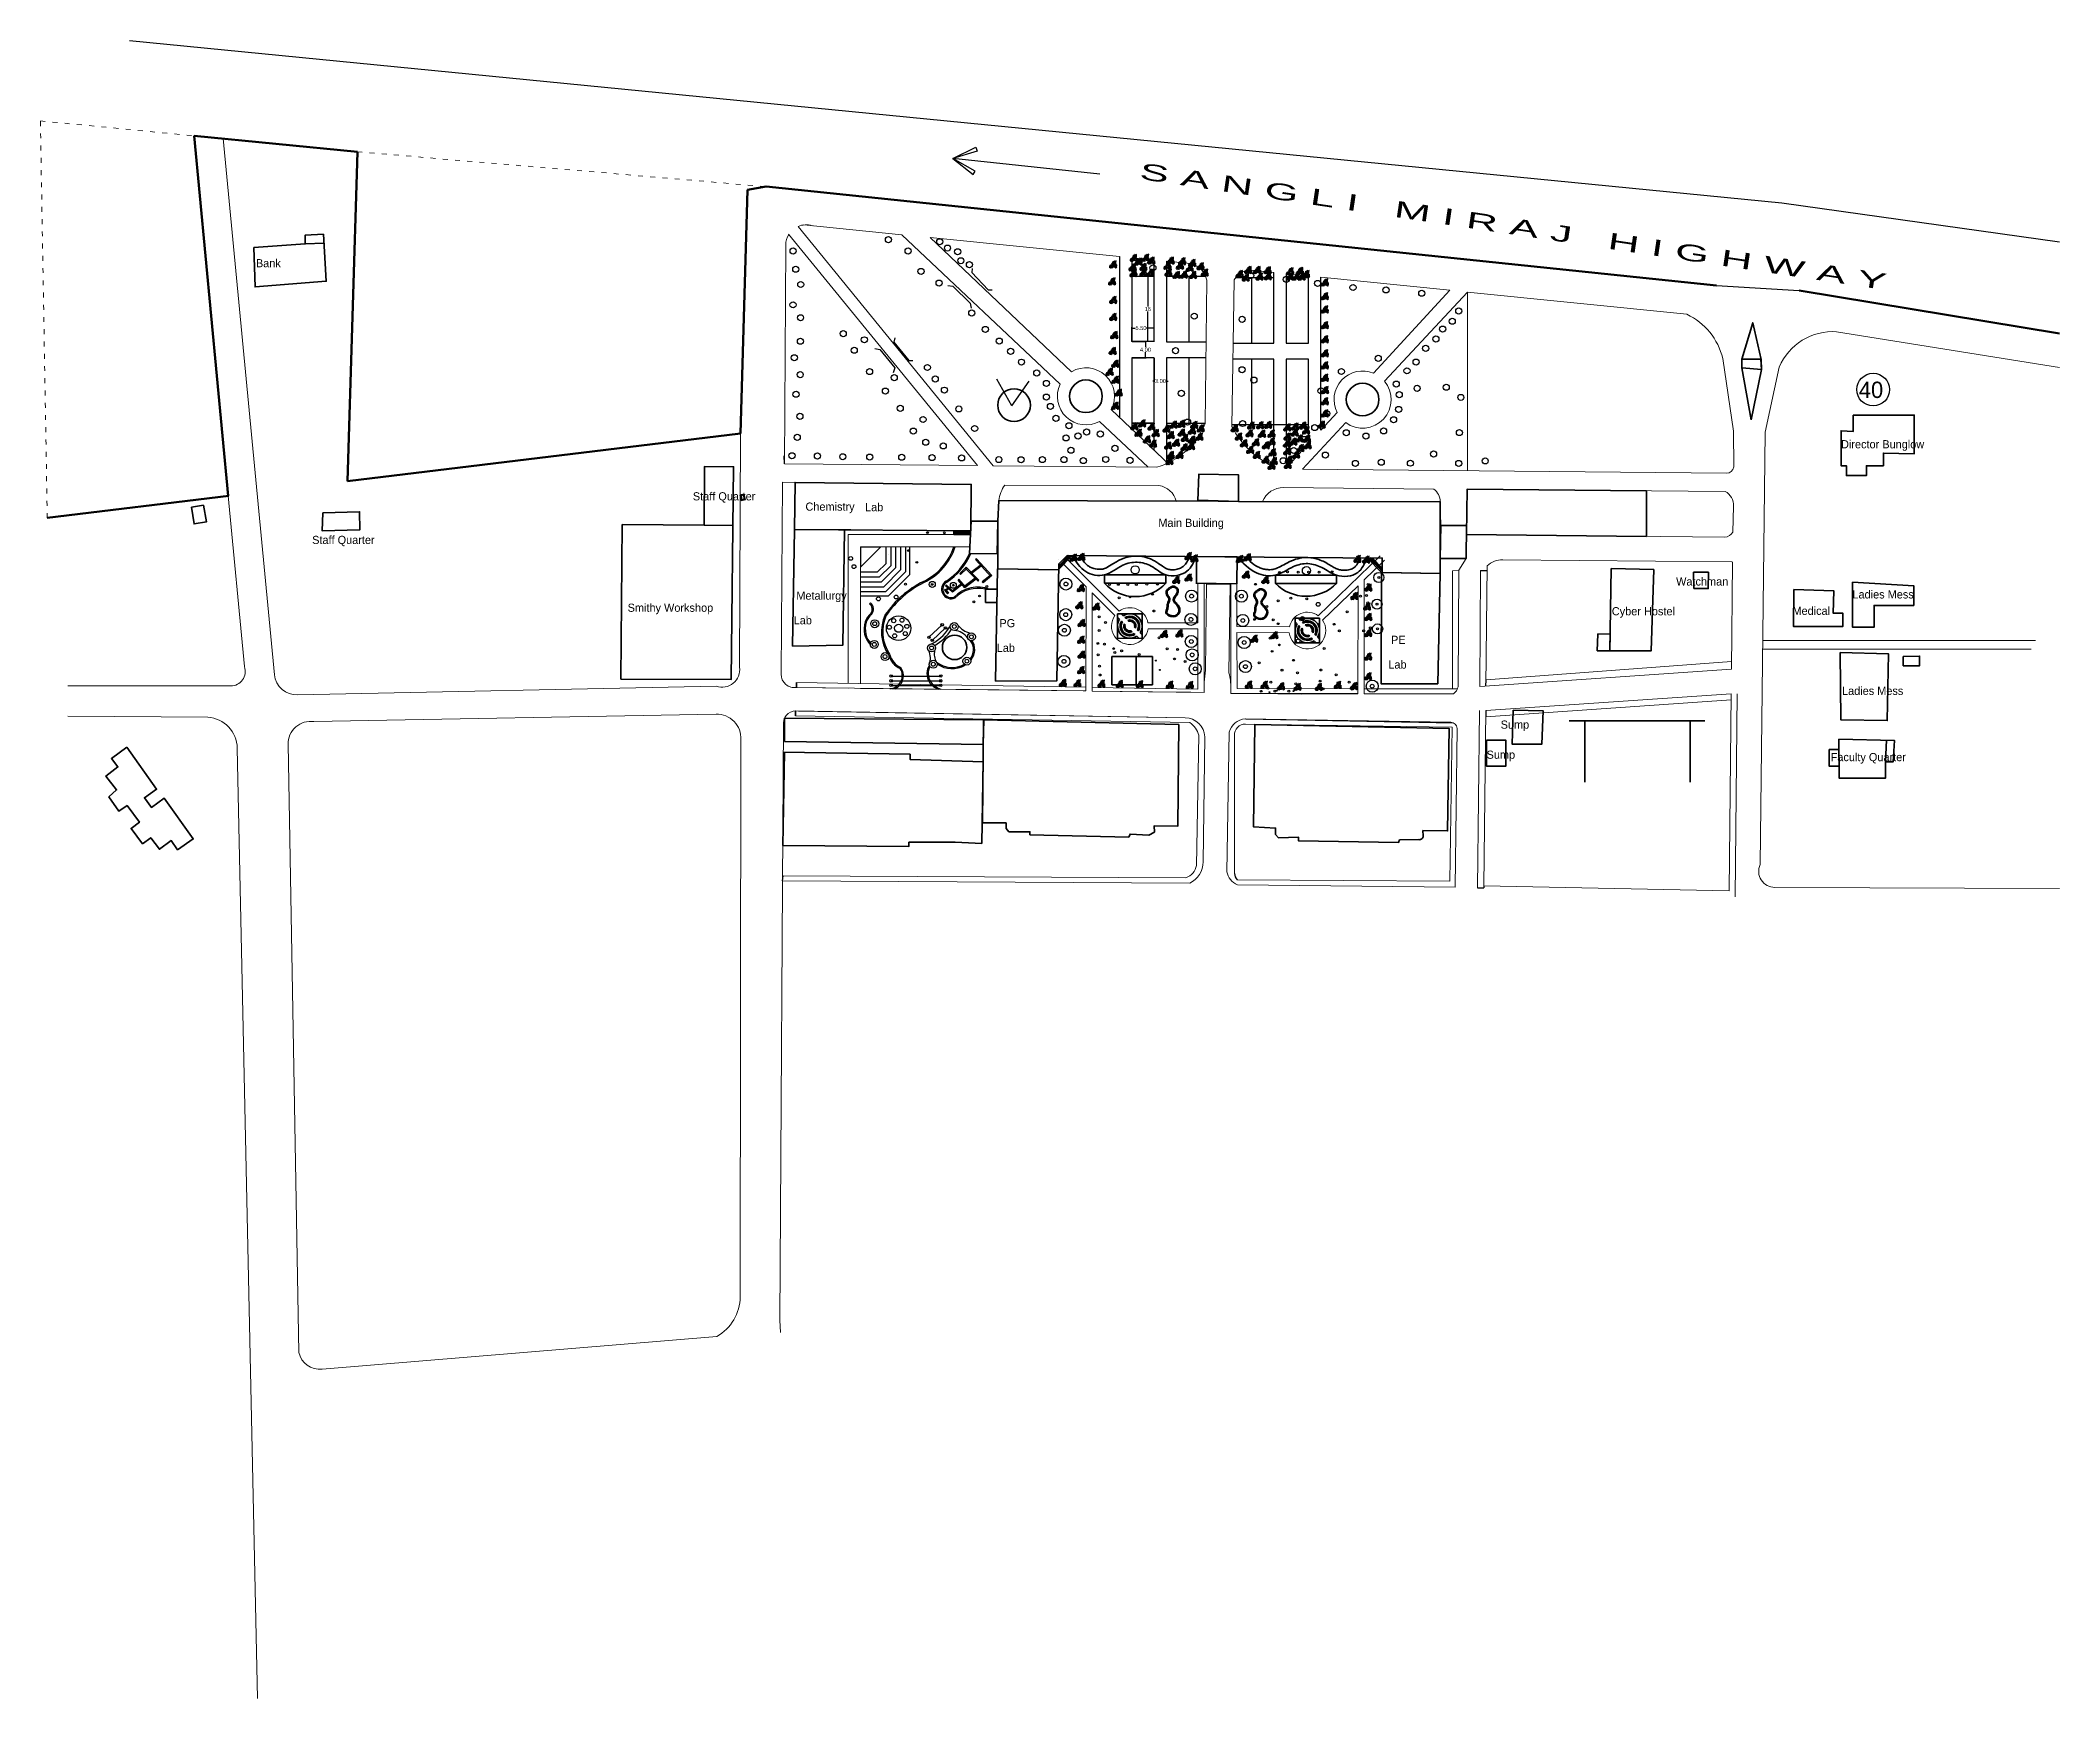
# Model space of a CAD drawing. Header units: millimetres. Extents: x -47 to 2833, y -462 to 688.
# Drawn here: x 1593.1 to 2087.6, y -462.1 to -56 of the extents above; entities that cross this region are included whole.
import ezdxf

# ---------------------------------------------------------------- set-up
doc = ezdxf.new("R2010")
doc.units = ezdxf.units.MM
doc.header["$LTSCALE"] = 0.1
doc.header["$MEASUREMENT"] = 0
doc.linetypes.add('ACAD_ISO03W100', pattern=[30, 12, -18])
doc.layers.add('BOUNDRY', color=140, linetype='Continuous', lineweight=18)
doc.layers.add('BUILT UP', color=1, linetype='Continuous', lineweight=35)
for name, color, linetype in [('H1', 254, 'Continuous'), ('LSTREEDC', 64, 'Continuous'), ('TREE', 92, 'Continuous'), ('TXT', 7, 'Continuous')]:
    doc.layers.add(name, color=color, linetype=linetype)
doc.styles.get("Standard").update_dxf_attribs({"font": 'GOTHIC.TTF'})
doc.dimstyles.get("Standard").update_dxf_attribs({"dimtxt": 0.18, "dimasz": 0.18, "dimexe": 0.18, "dimexo": 0.0625, "dimgap": 0.09, "dimtad": 0, "dimtih": 1, "dimtoh": 1, "dimdec": 4, "dimzin": 0, "dimdsep": 46, "dimtxsty": 'Standard', "dimcen": 0.09, "dimadec": 0, "dimazin": 0, "dimtfac": 1, "dimtdec": 4, "dimtofl": 0, "dimtmove": 0, "dimatfit": 3, "dimfxl": 1, "dimtolj": 1, "dimtzin": 0, "dimarcsym": 0})

msp = doc.modelspace()

# ---------------------------------------------------------------- texts
at = {"layer": 'TREE', "color": 1, "width": 2}
msp.add_text('S A N G L I   M I R A J   H I G H W A Y ', height=4, rotation=351.5243882, dxfattribs=at).set_placement((1862.10848, -89.85581))
at = {"layer": 'TXT'}
for s, height, p in [('Bank', 2, (1645.8777, -111.52038)), ('40', 4, (2038.46414, -143.53562)), ('Director Bunglow', 2, (2034.09058, -155.86522)), ('Staff Quarter', 2, (1752.88044, -168.6215)), ('Chemistry', 2, (1780.46201, -171.14727)), ('Lab', 2, (1795.05994, -171.26957)), ('Main Building', 2, (1866.88424, -175.10291)), ('Staff Quarter', 2, (1659.64148, -179.3009)), ('Watchman', 2, (1993.69319, -189.47691)), ('Metallurgy', 2, (1778.22316, -192.93355)), ('Ladies Mess', 2, (2036.88681, -192.63747)), ('Smithy Workshop', 2, (1736.9065, -195.90321)), ('Lab', 2, (1777.5682, -198.9826)), ('PG', 2, (1827.95942, -199.68525)), ('Cyber Hostel', 2, (1977.94999, -196.7666)), ('Medical', 2, (2022.19076, -196.66382)), ('PE', 2, (1923.87896, -203.76775)), ('Lab', 2, (1827.30446, -205.73431)), ('Lab', 2, (1923.224, -209.8168)), ('Ladies Mess', 2, (2034.33476, -216.25894)), ('Sump', 2, (1950.72336, -224.53379)), ('Sump', 2, (1947.27529, -231.90034)), ('Faculty Quarter', 2, (2031.54536, -232.49039))]:
    msp.add_text(s, height=height, dxfattribs=at).set_placement(p)

# ---------------------------------------------------------------- blocks, each defined once
blk = doc.blocks.new('*D53')
at = {"layer": 'TXT', "color": 0, "lineweight": -2, "transparency": 16777216}
for p, q in [((1860.47, -129.73), (1863.91, -129.73)), ((1863.73, -129.91), (1863.73, -131.12)), ((1863.73, -133.55), (1863.73, -132.35)), ((1860.47, -133.73), (1863.91, -133.73))]:
    blk.add_line(p, q, dxfattribs=at)
at = {"layer": 'TXT', "color": 0, "transparency": 16777216}
for points in [[(1863.7, -129.91), (1863.76, -129.91), (1863.73, -129.73)], [(1863.7, -133.55), (1863.76, -133.55), (1863.73, -133.73)]]:
    blk.add_solid(points, dxfattribs=at)
at = {"layer": 'TXT', "color": 0, "transparency": 16777216, "insert": (1863.73, -131.73), "char_height": 1, "attachment_point": 5}
blk.add_mtext('\\A1;4.00', dxfattribs=at)
blk = doc.blocks.new('*D54')
at = {"layer": 'TXT', "color": 0, "lineweight": -2, "transparency": 16777216}
for p, q in [((1865.9, -133.79), (1865.9, -139.56)), ((1868.9, -133.79), (1868.9, -139.56)), ((1865.72, -139.38), (1865.54, -139.38)), ((1869.08, -139.38), (1869.26, -139.38))]:
    blk.add_line(p, q, dxfattribs=at)
at = {"layer": 'TXT', "color": 0, "transparency": 16777216}
for points in [[(1865.72, -139.35), (1865.72, -139.41), (1865.9, -139.38)], [(1869.08, -139.35), (1869.08, -139.41), (1868.9, -139.38)]]:
    blk.add_solid(points, dxfattribs=at)
at = {"layer": 'TXT', "color": 0, "transparency": 16777216, "insert": (1867.4, -139.38), "char_height": 1, "attachment_point": 5}
blk.add_mtext('\\A1;3.00', dxfattribs=at)
blk = doc.blocks.new('*D55')
at = {"layer": 'TXT', "color": 0, "lineweight": -2, "transparency": 16777216}
for p, q in [((1860.4, -129.67), (1860.4, -126.23)), ((1860.58, -126.41), (1861.24, -126.41)), ((1865.72, -126.41), (1864.02, -126.41)), ((1865.9, -129.71), (1865.9, -126.23))]:
    blk.add_line(p, q, dxfattribs=at)
at = {"layer": 'TXT', "color": 0, "transparency": 16777216}
for points in [[(1860.58, -126.38), (1860.58, -126.44), (1860.4, -126.41)], [(1865.72, -126.38), (1865.72, -126.44), (1865.9, -126.41)]]:
    blk.add_solid(points, dxfattribs=at)
at = {"layer": 'TXT', "color": 0, "transparency": 16777216, "insert": (1862.63, -126.41), "char_height": 1, "attachment_point": 5}
blk.add_mtext('\\A1;5.50', dxfattribs=at)
blk = doc.blocks.new('*D56')
at = {"layer": 'TXT', "color": 0, "lineweight": -2, "transparency": 16777216}
for p, q in [((1865.84, -113.78), (1864.14, -113.78)), ((1864.32, -113.96), (1864.32, -121.13)), ((1864.32, -129.53), (1864.32, -122.36)), ((1865.84, -129.71), (1864.14, -129.71))]:
    blk.add_line(p, q, dxfattribs=at)
at = {"layer": 'TXT', "color": 0, "transparency": 16777216}
for points in [[(1864.29, -113.96), (1864.35, -113.96), (1864.32, -113.78)], [(1864.29, -129.53), (1864.35, -129.53), (1864.32, -129.71)]]:
    blk.add_solid(points, dxfattribs=at)
at = {"layer": 'TXT', "color": 0, "transparency": 16777216, "insert": (1864.32, -121.75), "char_height": 1, "attachment_point": 5}
blk.add_mtext('\\A1;16', dxfattribs=at)
blk = doc.blocks.new('Plant6')
blk.add_lwpolyline([(-1.63, -0.22), (-1.63, -0.22), (-1, -0.08), (-1.5, -0.04), (-1.09, 0.01), (-1.42, 0.25), (-1.25, 0.23), (-0.93, 0.01), (-1.24, 0.45), (-1.01, 0.19), (-0.93, 0.17), (-1.05, 0.51), (-0.86, 0.14), (-0.67, 0.38), (-0.84, 0.08), (-0.37, 0.21), (-0.78, 0.05), (0.06, -0.14), (-0.12, 0.66), (-0.39, 0.4), (-0.17, 0.69), (-0.78, 0.55), (-0.32, 0.71), (-0.73, 0.89), (-0.22, 0.81), (-0.68, 1.1), (-0.19, 0.91), (-0.73, 1.44), (-0.3, 1.05), (-0.6, 1.53), (-0.23, 1.05), (-0.27, 1.65), (-0.14, 1.02), (-0.01, 1.47), (-0.05, 0.98), (0.28, 1.36), (-0.05, 0.86), (0.48, 0.99), (-0.06, 0.74), (0.32, 0.6), (-0.03, 0.62), (0.1, -0.14), (0.49, 0.02), (0.24, 0.16), (0.54, 0.1), (0.27, 0.37), (0.68, 0.11), (0.45, 0.45), (0.76, 0.14), (0.74, 0.22), (0.58, 0.71), (0.83, 0.21), (0.98, 0.67), (0.92, 0.14), (1.39, 0.36), (0.78, -0.04), (1.24, -0.05), (0.65, -0.13), (0.89, -0.27), (0.53, -0.18), (0.42, -0.49), (0.49, -0.06), (0.05, -0.18), (-0.24, -0.11), (-0.64, -0.04), (-0.55, -0.37), (-0.7, -0.12), (-0.63, -0.56), (-0.73, -0.25), (-0.8, -0.56), (-0.8, -0.34), (-0.96, -0.65), (-0.9, -0.21), (-1.07, -0.68), (-1.02, -0.21), (-1.38, -0.65), (-1.06, -0.17), (-1.63, -0.22)], close=True)
for points in [[(-0.06, 0.38), (-0.09, 0.39), (-0.33, 0.22), (-0.38, -0.04)], [(-0.04, 0.33), (-0.08, 0.33), (-0.28, 0.18), (-0.32, -0.06)], [(0.21, 0.34), (0.01, 0.37)], [(0.18, 0.29), (0.02, 0.31)], [(0.3, -0.05), (0.32, 0.08), (0.18, 0.29)], [(0.36, -0.03), (0.38, 0.09), (0.21, 0.34)], [(-0.38, -0.09), (-0.21, -0.33), (0.09, -0.38), (0.33, -0.2), (0.35, -0.1)], [(-0.3, -0.1), (-0.18, -0.28), (0.07, -0.32), (0.28, -0.17), (0.29, -0.11)]]:
    blk.add_lwpolyline(points)

# ---------------------------------------------------------------- dimensions: what is measured, and where the dimension line sits
at = {"layer": 'TXT'}
dim = msp.add_linear_dim(base=(1864.31792, -129.71468), p1=(1865.90444, -113.77718), p2=(1865.90444, -129.71468), angle=90, text='16', dimstyle='Standard', override={"dimtxt": 1, "dimdec": 2}, dxfattribs=at)
dim.commit()
dim.dimension.update_dxf_attribs({"geometry": '*D56', "text_midpoint": (1864.31792, -121.74593)})
dim = msp.add_linear_dim(base=(1865.90444, -126.40813), p1=(1860.40444, -129.7302), p2=(1865.90444, -129.77718), dimstyle='Standard', override={"dimtxt": 1, "dimdec": 2}, dxfattribs=at)
dim.commit()
dim.dimension.update_dxf_attribs({"geometry": '*D55', "text_midpoint": (1862.63249, -126.40813), "dimtype": 160})
dim = msp.add_linear_dim(base=(1863.7298, -133.7302), p1=(1860.40444, -129.7302), p2=(1860.40444, -133.7302), angle=90, dimstyle='Standard', override={"dimtxt": 1, "dimdec": 2}, dxfattribs=at)
dim.commit()
dim.dimension.update_dxf_attribs({"geometry": '*D53', "text_midpoint": (1863.7298, -131.7302), "dimtype": 160})
dim = msp.add_linear_dim(base=(1868.90444, -139.38112), p1=(1865.90444, -133.7302), p2=(1868.90444, -133.7302), dimstyle='Standard', override={"dimtxt": 1, "dimdec": 2}, dxfattribs=at)
dim.commit()
dim.dimension.update_dxf_attribs({"geometry": '*D54', "text_midpoint": (1867.40444, -139.38112)})

# ---------------------------------------------------------------- linework, layer by layer
at = {"layer": 'BOUNDRY', "color": 140, "lineweight": 60}
for p, q in [((1639.0924, -167.49576), (1630.73692, -79.3288)), ((1668.26906, -163.89242), (1670.72005, -83.21967)), ((1766.2918, -92.52002), (1764.54387, -152.25277)), ((1764.54387, -152.25277), (1668.26906, -163.89242)), ((1639.23627, -167.47817), (1594.77581, -172.91403))]:
    msp.add_line(p, q, dxfattribs=at)
at = {"layer": 'BOUNDRY', "color": 140, "linetype": 'ACAD_ISO03W100', "lineweight": 9}
msp.add_line((1670.72005, -83.21967), (1770.80768, -91.76624), dxfattribs=at)
at = {"layer": 'BOUNDRY', "color": 140}
for p, q in [((1822.56317, -160.10985), (1776.33093, -103.41487)), ((1826.46356, -160.14588), (1778.65591, -101.51896)), ((1842.82839, -140.14148), (1804.05688, -103.54987)), ((1845.60142, -137.09863), (1811.00256, -104.24609)), ((1938.28914, -117.14921), (1919.58863, -137.45041)), ((1942.6013, -117.62447), (1922.26925, -139.40752)), ((1942.6013, -161.34119), (1942.6013, -117.62447)), ((1996.3521, -123.04493), (1942.6013, -117.62447)), ((1869.63834, -159.92233), (1855.36403, -146.36849)), ((1910.68857, -147.11229), (1906.68522, -151.45832)), ((1864.39583, -160.4963), (1852.50611, -149.27507)), ((1912.78409, -149.56959), (1902.17152, -160.93953)), ((1903.68522, -154.71511), (1898.18522, -160.68589)), ((1643.05814, -209.34228), (1639.0924, -167.49576)), ((1816.82001, -176.95391), (1790.93269, -176.95391)), ((1790.93269, -213.44158), (1790.93269, -176.95391)), ((1820.72675, -179.95391), (1793.93269, -179.95391)), ((1793.93269, -179.95391), (1793.93269, -191.95391)), ((1793.93269, -179.95391), (1805.93269, -179.95391)), ((1793.93269, -213.49004), (1793.93269, -179.95391)), ((1921.21465, -182.19626), (1906.06676, -196.87669)), ((1842.49879, -183.0988), (1842.52701, -183.12693)), ((1843.67672, -184.27269), (1849.19361, -189.7707)), ((1844.72101, -183.19572), (1857.30154, -195.73316)), ((1938.90991, -185.89575), (1940.50335, -185.71132)), ((1938.90991, -214.78488), (1938.90991, -185.89575)), ((1849.14588, -215.30161), (1849.19361, -189.7707)), ((1850.64585, -215.31991), (1850.69083, -191.26278)), ((1850.69083, -191.26278), (1856.2427, -196.79564)), ((1876.59515, -188.93158), (1876.59075, -198.58919)), ((1878.08781, -215.65469), (1878.0721, -188.95113)), ((1884.60339, -214.69049), (1884.60339, -189.04317)), ((1886.10339, -189.06302), (1886.13968, -199.50437)), ((1915.82154, -189.51178), (1907.11067, -197.95384)), ((1915.82154, -189.51178), (1915.77436, -216.03678)), ((1917.32414, -188.05556), (1917.27437, -216.03334)), ((1876.59075, -198.58919), (1864.34196, -198.58919)), ((1876.59075, -200.08919), (1864.36133, -200.08919)), ((1876.59007, -200.08919), (1876.58335, -214.82519)), ((1886.13449, -201.00436), (1898.93565, -201.04866)), ((1886.13968, -199.50437), (1899.00482, -199.54889)), ((1886.14489, -201.0044), (1886.19245, -214.689)), ((2014.88448, -205.01854), (2080.64935, -205.01854)), ((2014.90863, -202.94774), (2081.72595, -202.94774)), ((1884.60339, -211.01884), (1884.60339, -215.89049)), ((1947.21021, -212.59086), (2007.24534, -208.09614)), ((1599.84109, -214.05832), (1639.68906, -214.05864)), ((1778.24821, -213.23667), (1849.1476, -214.38199)), ((1778.24821, -214.43667), (1849.14588, -215.30161)), ((1790.93269, -214.61527), (1790.93269, -214.59142)), ((1793.93269, -214.65187), (1793.93269, -214.62802)), ((1850.64585, -215.31991), (1878.08781, -215.65469)), ((1850.64756, -214.40622), (1876.58335, -214.82519)), ((1890.37606, -215.89049), (1884.60339, -215.89049)), ((1915.77452, -215.94349), (1884.60339, -215.89049)), ((1886.19245, -214.689), (1915.77666, -214.74163)), ((1890.37606, -215.89049), (1901.93734, -216.06849)), ((1939.13941, -215.98322), (1917.27452, -215.94605)), ((1917.27666, -214.7443), (1940.1099, -214.78491)), ((1917.27666, -214.7443), (1940.1099, -214.78491)), ((1947.05603, -220.1068), (2007.16951, -216.00328)), ((1947.09645, -221.60625), (2007.15555, -217.45979)), ((1634.08263, -221.74938), (1599.8278, -221.48769)), ((1873.46248, -221.85207), (1778.04727, -220.18476)), ((1778.04727, -221.38476), (1874.56187, -223.05139)), ((1876.21519, -258.03224), (1876.77526, -226.15631)), ((1885.53267, -223.23201), (1885.53267, -223.27072)), ((1885.53267, -223.3612), (1885.53267, -223.27072)), ((1885.53267, -226.14507), (1885.53267, -226.06562)), ((1885.53267, -226.14507), (1885.53267, -260.0206)), ((1888.20445, -223.39952), (1938.83302, -224.14284)), ((1938.83304, -224.12448), (1938.25056, -261.90323)), ((1646.23986, -462.09253), (1641.29366, -229.28086)), ((1774.96332, -260.58185), (1873.61596, -261.02583)), ((1886.21116, -261.55457), (1938.25056, -261.90323))]:
    msp.add_line(p, q, dxfattribs=at)
at = {"layer": 'BOUNDRY', "color": 140, "linetype": 'ACAD_ISO03W100', "lineweight": 9}
msp.add_lwpolyline([(1594.77581, -172.91403), (1593.08273, -75.66457), (1630.73692, -79.3288)], dxfattribs=at)
at = {"layer": 'BOUNDRY', "color": 140, "lineweight": 60}
for points in [[(1630.73692, -79.3288), (1670.72005, -83.21967)], [(1766.2918, -92.52002), (1770.80768, -91.76624), (2003.58682, -115.96754)], [(2023.81698, -117.20613), (2087.62443, -127.74782)]]:
    msp.add_lwpolyline(points, dxfattribs=at)
at = {"layer": 'BOUNDRY', "color": 140}
for points in [[(1637.81688, -80.01598), (1650.41088, -211.31546, 0.399486526), (1656.07798, -216.23641), (1758.63617, -214.13455, 0.55977147), (1764.32239, -209.48977), (1764.54387, -152.25277), (1766.2918, -92.52002)], [(1822.56317, -160.10985), (1775.29892, -159.67322), (1775.62374, -106.07358, -0.138574214), (1776.37635, -103.47057, -0.138574214)], [(1778.65591, -101.51896, -0.178074773), (1782.09146, -101.34811)], [(1868.90444, -110.05003), (1874.73326, -110.63429, -0.291462832), (1878.77088, -114.71328), (1878.39694, -149.78081, -0.222384175), (1866.5589, -160.51628), (1826.46356, -160.14588)], [(1895.18522, -160.44644, -0.162458397), (1884.9039, -150.54166), (1885.4694, -114.63247, -0.328084496), (1890.5026, -112.29695)], [(1996.3521, -123.04493, -0.227875608), (2005.10406, -133.85771), (2007.76493, -151.65514), (2007.85093, -160.4046, -0.351017948), (2006.04152, -161.97147), (1902.17152, -160.93953)], [(2087.62443, -263.64577), (2017.87161, -263.40966, -0.543366722), (2014.2688, -257.81271), (2015.50353, -151.93538), (2018.97585, -135.98397, -0.321575117), (2033.02046, -127.32247)], [(1917.27437, -216.03334), (1939.13941, -215.98322, 0.252160444), (1940.34327, -213.54955), (1940.50335, -185.71132), (1942.2565, -182.88725), (1942.36951, -174.76241), (1936.05289, -174.76241), (1935.91598, -168.93132, 0.227626954), (1934.33703, -165.83141), (1897.53536, -165.46885, 0.30938706), (1892.39838, -168.91014), (1886.56091, -168.91014), (1886.56091, -162.37753), (1876.8154, -162.15764), (1876.59859, -168.75105), (1871.2915, -168.78386, 0.29579383), (1867.0422, -164.98973), (1829.27644, -164.87666, 0.126898083), (1827.84815, -168.64302), (1827.5882, -173.69434), (1821.05655, -173.69434), (1821.05655, -164.69864), (1774.85268, -164.16156)], [(1774.85268, -164.16156), (1774.50158, -211.20538, 0.46260957), (1778.24821, -214.43667), (1790.93269, -214.61527)], [(1942.52256, -165.90043), (2005.72889, -166.41612, -0.292453441), (2007.73745, -170.05646), (2007.58776, -176.4136, -0.23474561), (2005.627, -177.62828), (1942.33088, -176.99926), (1942.52256, -165.90043)], [(1945.79783, -185.75289), (1945.79783, -185.75289, 0.219651647), (1945.79783, -185.75289), (1945.62189, -214.19073), (2007.22722, -209.98538)], [(2007.32099, -183.67995), (1951.22335, -183.14202, 0.194479038), (1947.44805, -184.62622), (1947.12253, -214.08829)], [(1878.08636, -213.18604, -0.013794388), (1878.43721, -210.16565), (1878.68288, -189.09764), (1884.50706, -189.09764), (1884.16996, -210.85702, -0.083707164), (1884.60339, -214.69049)], [(1850.64585, -215.31991), (1872.82986, -215.59055, -0.003274799), (1874.85936, -215.61531)], [(1660.09096, -222.81177), (1758.58862, -220.97563, -0.433770865), (1764.65284, -227.2185), (1764.47167, -363.62494, -0.269932949), (1758.75271, -373.41643), (1662.05676, -381.41946, -0.368289508), (1656.36185, -377.32647), (1653.728, -228.36235, -0.465393063), (1660.09096, -222.81177, -0.34863552)], [(1774.36422, -372.41127), (1774.21906, -369.42676), (1775.11466, -223.09948, -0.482503343), (1778.72594, -220.26436), (1873.46248, -221.85207, -0.394368254), (1878.29163, -226.51642), (1877.88268, -257.16365, -0.283324404), (1874.56694, -262.38802), (1774.87792, -261.77881)], [(1940.07279, -224.45419), (1939.62351, -263.36228), (1886.26038, -262.75356, -0.254319821), (1883.65484, -259.58993), (1884.25086, -225.37799, -0.314169517), (1888.15242, -222.11492), (1938.54429, -222.94074, -0.4017694), (1940.07279, -224.45419, 1.75640383)]]:
    msp.add_lwpolyline(points, format="xyb", dxfattribs=at)
for points in [[(1780.09387, -101.14788), (1804.05688, -103.54987)], [(1811.00256, -104.24609), (1857.40444, -108.8973)], [(1860.40444, -109.19801), (1865.90444, -109.74931)], [(1889.58722, -112.20401), (1895.18522, -112.77243)], [(1898.18522, -113.07705), (1903.68522, -113.63552)], [(1906.68522, -113.94014), (1938.28914, -117.14921)], [(2033.02046, -127.32247), (2087.62443, -136.05101)], [(2007.22722, -209.98538), (2007.47945, -183.68146)], [(1793.93269, -214.65187), (1848.44406, -215.29304)], [(1848.44406, -215.29304), (1849.14588, -215.30161)], [(1901.93734, -216.06849), (1915.77436, -216.03678)], [(1947.05603, -220.1068), (1946.58148, -263.05685), (2006.70714, -264.22166), (2007.16951, -216.00328)], [(2008.19255, -265.75072), (2008.66944, -216.01766)], [(1945.55612, -220.09022), (1945.0766, -263.49024)]]:
    msp.add_lwpolyline(points, dxfattribs=at)
for centre, radius, start, end in [((1849.15997, -143.12662), 7, 332.4111278, 120.5549824), ((1916.91897, -143.92134), 7, 67.5808203, 207.1195939), ((1849.15997, -143.12662), 7, 154.7575815, 298.5561007), ((1916.91897, -143.92134), 7, 233.7934595, 40.1530277), ((1859.91497, -199.39649), 4.5, 144.6923527, 351.145027), ((1859.91497, -199.39649), 4.5, 10.3347787, 125.5042163), ((1903.40246, -200.5032), 4.5, 53.6962445, 167.7564716), ((1903.40246, -200.5032), 4.5, 186.9622196, 34.5081081), ((1639.68909, -210.49715), 3.5615, 269.9995329, 18.9210296), ((1633.58399, -229.44466), 7.71141, 1.2170944, 86.2924945), ((1872.16209, -227.10392), 4.70978, 11.6232102, 59.3673059), ((1888.23842, -226.10535), 2.70604, 90.7193147, 180.8411388), ((1872.63093, -257.54536), 3.61718, 285.8024144, 352.2643255)]:
    msp.add_arc(centre, radius, start, end, dxfattribs=at)
at = {"layer": 'BUILT UP', "color": 1}
for p, q in [((1657.94309, -105.82027), (1662.54677, -105.62756)), ((1790.0394, -175.8259), (1791.5394, -175.8259)), ((1820.93223, -176.05391), (1816.82001, -176.05391)), ((1816.82001, -176.05391), (1816.82001, -176.95391)), ((1816.82001, -176.35391), (1820.88481, -176.35391)), ((1816.82001, -176.65391), (1820.88481, -176.65391)), ((1816.82001, -176.95391), (1820.88481, -176.95391)), ((1845.77119, -182.11266), (1842.35921, -185.63145)), ((1845.35661, -182.10926), (1842.49313, -185.06238)), ((1844.94203, -182.10587), (1842.50081, -184.6235)), ((1844.52745, -182.10247), (1842.50849, -184.18462)), ((1921.52949, -186.25934), (1917.99707, -182.70421)), ((1918.45927, -183.16937), (1918.97487, -182.71221)), ((1921.4414, -185.74505), (1918.6841, -182.97002)), ((1921.6599, -185.53933), (1918.90894, -182.77067)), ((1921.7366, -185.19089), (1919.27621, -182.71468)), ((1868.70972, -186.86185), (1853.70972, -186.86185)), ((1853.70972, -186.86185), (1853.70972, -188.86185)), ((1868.70972, -188.86185), (1868.70972, -186.86185)), ((1895.55165, -186.94343), (1910.55165, -186.94343)), ((1895.55165, -188.94343), (1895.55165, -186.94343)), ((1910.55165, -186.94343), (1910.55165, -188.94343)), ((1921.22289, -185.95077), (1921.7366, -185.46713)), ((1824.52276, -190.37053), (1827.43483, -190.37053)), ((1824.52276, -190.37053), (1824.52276, -193.65094)), ((1853.70972, -188.86185), (1868.70972, -188.86185)), ((1910.55165, -188.94343), (1895.55165, -188.94343)), ((1824.52276, -193.65094), (1827.37714, -193.65094)), ((1856.91497, -196.39649), (1862.91497, -196.39649)), ((1856.91497, -202.4324), (1856.91497, -196.39649)), ((1856.91497, -197.24251), (1857.41442, -197.739)), ((1857.76603, -196.39649), (1858.26407, -196.89159)), ((1858.70114, -197.32607), (1858.9223, -197.54592)), ((1862.91497, -199.39649), (1862.91497, -196.39649)), ((1900.38461, -197.5032), (1906.38461, -197.5032)), ((1900.38461, -203.53911), (1900.38461, -197.5032)), ((1900.38461, -197.5032), (1906.38461, -197.5032)), ((1900.38461, -203.53911), (1900.38461, -197.5032)), ((1901.23567, -197.5032), (1901.73371, -197.9983)), ((1906.38461, -200.5032), (1906.38461, -197.5032)), ((1906.38461, -200.5032), (1906.38461, -197.5032)), ((1862.91497, -202.361), (1856.91497, -202.4324)), ((1857.85052, -198.17253), (1858.07097, -198.39167)), ((1858.522, -198.84003), (1858.75873, -199.07537)), ((1859.3758, -197.99674), (1859.61505, -198.23457)), ((1860.24294, -200.5508), (1860.47968, -200.78613)), ((1860.93071, -201.23449), (1861.15115, -201.45363)), ((1861.07864, -199.68951), (1861.31789, -199.92734)), ((1861.58726, -201.88716), (1862.07398, -202.371)), ((1861.77139, -200.37816), (1861.99255, -200.59801)), ((1862.42962, -201.0325), (1862.91497, -201.51497)), ((1862.91497, -199.39649), (1862.91497, -202.361)), ((1900.38461, -198.34922), (1900.88406, -198.84571)), ((1901.32017, -199.27924), (1901.54061, -199.49838)), ((1901.99164, -199.94675), (1902.22838, -200.18208)), ((1902.17078, -198.43278), (1902.39194, -198.65263)), ((1902.84544, -199.10345), (1903.08469, -199.34128)), ((1903.71259, -201.65751), (1903.94932, -201.89284)), ((1904.40035, -202.34121), (1904.62079, -202.56034)), ((1904.54829, -200.79622), (1904.78753, -201.03405)), ((1905.24104, -201.48487), (1905.46219, -201.70472)), ((1905.89926, -202.13921), (1906.38461, -202.62168)), ((1906.38461, -200.5032), (1906.38461, -203.46771)), ((1906.38461, -200.5032), (1906.38461, -203.46771)), ((1855.48772, -206.83015), (1860.48772, -206.83015)), ((1855.48772, -213.83015), (1855.48772, -206.83015)), ((1860.48772, -206.83015), (1865.49505, -206.83015)), ((1861.48772, -206.83015), (1861.48772, -213.83015)), ((1865.49505, -206.83015), (1865.49505, -213.83015)), ((1906.38461, -203.46771), (1900.38461, -203.53911)), ((1906.38461, -203.46771), (1900.38461, -203.53911)), ((1905.0569, -202.99387), (1905.54362, -203.47772)), ((1778.24821, -214.43667), (1778.24821, -213.23667)), ((1860.48772, -213.83015), (1855.48772, -213.83015)), ((1865.49505, -213.83015), (1860.48772, -213.83015)), ((1778.04727, -220.18476), (1778.04727, -221.38476)), ((2000.72439, -222.63383), (1967.52439, -222.63383)), ((1971.34498, -237.63383), (1971.34498, -222.63383)), ((1997.12439, -222.63383), (1997.12439, -237.63383))]:
    msp.add_line(p, q, dxfattribs=at)
for points in [[(1645.33071, -106.7072), (1657.94309, -105.82027), (1657.94309, -103.65268), (1662.42192, -103.44863), (1663.07997, -114.93334), (1645.67584, -116.3184), (1645.33071, -106.7072)], [(2012.07507, -148.90398), (2009.82026, -136.13716), (2009.82026, -134.00935), (2012.48284, -125.09726), (2014.49186, -134.13041), (2014.59577, -136.5531), (2012.07507, -148.90398)], [(2009.82026, -134.00935), (2014.46493, -134.00935), (2014.59577, -136.5531), (2009.82026, -136.13716), (2009.82026, -134.00935)], [(2037.07095, -147.72772), (2052.03131, -147.72323), (2052.00774, -157.198), (2044.47316, -157.0179), (2044.47316, -160.15173), (2040.32734, -160.15173), (2040.32734, -162.52913), (2035.38841, -162.52913), (2035.38841, -160.15173), (2034.09058, -160.15173), (2034.09058, -151.57871), (2037.04674, -151.75882), (2037.07095, -147.72772)], [(1735.23735, -212.42107), (1735.59698, -174.52343), (1755.63401, -174.71357), (1755.77091, -160.28747), (1762.87516, -160.36623), (1762.28407, -212.48108), (1735.23735, -212.42107)], [(1876.59859, -168.75105), (1876.8154, -162.15764), (1886.56091, -162.37753), (1886.56091, -168.91014), (1876.60413, -168.58275)], [(1820.93219, -176.05474), (1777.77406, -175.73504), (1777.90818, -164.19708), (1821.05655, -164.69864), (1820.93219, -176.05474)], [(1986.42698, -166.25864), (1986.43576, -177.43756), (1942.3384, -176.99934), (1942.52256, -165.90043), (1986.42698, -166.25864)], [(1630.11251, -170.31105), (1633.01558, -169.79314), (1633.74792, -173.89821), (1630.71225, -174.38008), (1630.11251, -170.31105)], [(1662.22983, -171.70317), (1671.24992, -171.38414), (1671.30206, -175.84221), (1662.11421, -176.09863), (1662.22983, -171.70317)], [(1842.50847, -184.18571), (1842.48313, -185.63362), (1827.56391, -185.37125), (1827.5882, -173.69434), (1827.84815, -168.64302)], [(1827.84815, -168.64302), (1871.2915, -168.78386), (1876.59859, -168.75105), (1886.56091, -168.91014), (1935.91598, -168.93132), (1935.89657, -186.51109), (1921.7366, -186.25934), (1921.7366, -182.73483), (1844.52745, -182.10247)], [(1755.63401, -174.71357), (1762.71152, -174.79384)], [(1777.77406, -175.73504), (1777.29842, -204.30689), (1789.61652, -204.05692), (1790.0394, -175.8259), (1777.77406, -175.73504)], [(1820.63734, -181.65094), (1821.05655, -173.69434), (1827.5882, -173.69434), (1827.43011, -181.69233), (1820.63734, -181.65094)], [(1936.05289, -174.76241), (1942.36951, -174.76241), (1942.2565, -182.88725), (1935.90057, -182.88725), (1936.05289, -174.76241)], [(1876.06491, -188.93017), (1886.10339, -189.06302), (1886.1576, -182.44343), (1876.19672, -182.36185), (1876.19672, -188.93192)], [(1842.50849, -184.18462), (1842.00693, -212.83525), (1827.03939, -212.85568), (1827.52276, -185.37053), (1842.3826, -185.63186)], [(1921.7366, -186.25934), (1935.89657, -186.51109), (1935.31856, -213.51023), (1921.44797, -213.51023), (1921.52949, -186.25934), (1935.89657, -186.51109)], [(1977.7826, -185.26613), (1988.23729, -185.58181), (1987.59222, -205.45875), (1977.46918, -205.45875), (1977.7826, -185.26613)], [(1997.95358, -186.17889), (2001.62988, -186.21535), (2001.58775, -190.208), (1998.04976, -190.17066), (1997.95358, -186.17889)], [(2022.54243, -190.45711), (2032.30604, -190.73426), (2032.15031, -196.22052), (2034.49616, -196.22052), (2034.49616, -199.52128), (2022.46452, -199.52128), (2022.54243, -190.45711)], [(2036.86453, -188.6092), (2051.91704, -189.52628), (2051.91704, -194.35626), (2042.18798, -194.35626), (2042.18798, -199.67535), (2036.92572, -199.67535), (2036.86453, -188.6092)], [(1977.46918, -205.45875), (1974.39472, -205.45224), (1974.50117, -201.35224), (1977.53314, -201.33779), (1977.46918, -205.45875), (1974.39472, -205.45224)], [(2033.86697, -205.87704), (2045.69058, -206.1839), (2045.39834, -222.55004), (2034.02751, -222.347), (2033.86697, -205.87704)], [(2049.27406, -206.81321), (2053.34406, -206.76207), (2053.33747, -209.12326), (2049.31608, -209.12326), (2049.27406, -206.81321)], [(1824.06806, -222.36079), (1775.34541, -221.97703), (1775.32883, -227.63974), (1824.00946, -228.43626), (1824.10885, -222.36175)], [(1871.91284, -223.4929), (1871.67296, -248.37489), (1865.89337, -248.31917), (1865.92782, -249.86586), (1864.57876, -250.60861), (1859.98095, -250.36103), (1859.62304, -251.10378), (1835.42427, -250.52582), (1835.42427, -249.79227), (1830.28522, -249.79227), (1829.60002, -249.00981), (1829.60002, -247.59162), (1823.82471, -247.59162), (1824.06806, -222.36079), (1871.91284, -223.4929)], [(1953.79775, -220.03015), (1961.14321, -220.20017), (1960.80338, -228.35438), (1953.55035, -228.32721), (1953.79775, -220.03015)], [(2033.54364, -227.07272), (2047.18271, -227.42018), (2046.83497, -232.67059), (2044.98037, -232.67059), (2044.98037, -236.68561), (2033.65955, -236.68561), (2033.62091, -233.67434), (2031.18675, -233.71295), (2031.18675, -229.65932), (2033.58227, -229.65932), (2033.54364, -227.07272)], [(2044.98037, -232.67059), (2045.21487, -227.37005)], [(1614.21706, -229.09099), (1621.52849, -239.37012), (1618.57944, -241.46775), (1620.26303, -243.8347), (1623.43642, -241.57751), (1630.52011, -251.53646), (1626.67172, -254.18541), (1625.1218, -251.93369), (1622.2435, -254.07074), (1620.13148, -251.22614), (1618.11102, -252.72626), (1615.31078, -248.95472), (1617.34884, -247.44153), (1614.31939, -243.36129), (1612.28085, -244.71054), (1609.85648, -241.18786), (1611.7386, -239.52852), (1609.13344, -236.14764), (1612.0814, -233.87608), (1610.49958, -231.83719), (1614.21706, -229.09099)], [(1775.0708, -230.26505), (1806.09851, -230.77777), (1806.09851, -232.07008), (1823.96893, -232.63841), (1823.6464, -252.65054), (1817.12786, -252.36266), (1805.78343, -252.36266), (1805.78343, -253.37023), (1774.93054, -253.18139), (1775.30916, -230.26899)], [(2033.58227, -229.65932), (2033.62091, -233.67434)]]:
    msp.add_lwpolyline(points, dxfattribs=at)
msp.add_lwpolyline([(1890.515, -223.54635), (1938.09832, -224.48331), (1937.71405, -249.58614), (1931.67596, -249.49371), (1931.74938, -250.79413, -0.509139949), (1930.65818, -251.68619), (1925.96277, -251.78531), (1925.7313, -252.38001), (1901.20299, -251.96398), (1901.21745, -251.11194), (1896.31288, -251.23827), (1895.61834, -250.45177), (1895.61834, -248.87878), (1890.17778, -248.55246), (1890.515, -223.54635)], format="xyb", dxfattribs=at)
msp.add_lwpolyline([(1947.23393, -227.37028), (1952.01442, -227.37028), (1952.01442, -233.70707), (1947.23393, -233.70707)], close=True, dxfattribs=at)
for centre, radius in [((1831.54145, -145.29295), 4), ((1849.15997, -143.12662), 4), ((1916.91897, -143.92134), 4), ((1816.99118, -204.60792), 3)]:
    msp.add_circle(centre, radius, dxfattribs=at)
for centre, radius, start, end in [((1861.20972, -182.08753), 10.1065, 222.0897027, 317.9102973), ((1903.05165, -181.57785), 10.51198, 224.4819268, 315.5180732), ((1859.91497, -199.39649), 3, 146.4617114, 303.8782008), ((1859.91497, -199.39649), 3, 326.9523332, 123.3875789), ((1859.91497, -199.39649), 2.4, 329.9579825, 120.3819297), ((1859.91497, -199.39649), 2.1, 332.1301409, 118.2097712), ((1903.38461, -200.5032), 3, 326.9523332, 123.3875789), ((1859.91497, -199.39649), 2.4, 149.3373879, 301.0025242), ((1859.91497, -199.39649), 2.1, 151.4135384, 298.9263737), ((1859.91497, -199.39649), 1.5, 158.2246758, 292.1152363), ((1859.91497, -199.39649), 1.2, 164.4785064, 285.8614057), ((1859.91497, -199.39649), 1.5, 339.2736889, 111.0662232), ((1859.91497, -199.39649), 1.2, 345.8662576, 104.4736545), ((1903.38461, -200.5032), 3, 146.4617114, 303.8782008), ((1903.38461, -200.5032), 2.4, 149.3373879, 301.0025242), ((1903.38461, -200.5032), 2.1, 151.4135384, 298.9263737), ((1903.38461, -200.5032), 1.5, 158.2246758, 292.1152363), ((1903.38461, -200.5032), 2.4, 329.9579825, 120.3819297), ((1903.38461, -200.5032), 1.2, 164.4785064, 285.8614057), ((1903.38461, -200.5032), 2.1, 332.1301409, 118.2097712), ((1903.38461, -200.5032), 1.5, 339.2736889, 111.0662232), ((1903.38461, -200.5032), 1.2, 345.8662576, 104.4736545)]:
    msp.add_arc(centre, radius, start, end, dxfattribs=at)
for points, knots in [([(1845.77119, -182.11266), (1846.71436, -183.62223), (1848.50333, -186.48554), (1854.13837, -187.60471), (1857.58028, -184.34402), (1861.71738, -183.47104), (1865.49595, -184.52389), (1868.69186, -187.71568), (1874.28005, -186.75258), (1875.60456, -183.71836), (1876.19672, -182.36185)], [0, 0, 0, 0, 5.179775204, 9.824786913, 14.901874264, 18.488542916, 22.067191153, 26.209822569, 31.484179653, 35.748765107, 35.748765107, 35.748765107, 35.748765107]), ([(1847.55444, -182.12726), (1847.87656, -182.62642), (1848.19605, -183.08928), (1848.86232, -183.90428), (1849.20775, -184.25348), (1849.78405, -184.6919), (1849.99654, -184.82722), (1850.74474, -185.21516), (1851.34562, -185.40077), (1852.20799, -185.50398), (1852.47996, -185.51218), (1852.91954, -185.48428), (1853.09399, -185.46078), (1853.41203, -185.39391), (1853.55937, -185.35157), (1853.86818, -185.24141), (1854.02674, -185.17423), (1854.67037, -184.86519), (1855.19236, -184.53234), (1856.12438, -183.93964), (1856.4983, -183.70357), (1857.14935, -183.34113), (1857.40788, -183.20779), (1857.94511, -182.96433), (1858.21921, -182.8556), (1859.05467, -182.56929), (1859.62922, -182.43151), (1860.9118, -182.25182), (1861.62641, -182.23506), (1863.03734, -182.3716), (1863.73241, -182.52265), (1864.78974, -182.8836), (1865.1693, -183.04229), (1865.79137, -183.35393), (1866.04166, -183.49577), (1866.50696, -183.78362), (1866.7253, -183.93029), (1867.38091, -184.38392), (1867.77985, -184.67808), (1868.51894, -185.15046), (1868.85499, -185.32714), (1869.50113, -185.54643), (1869.87634, -185.61093), (1870.66894, -185.63025), (1871.08423, -185.58486), (1871.87326, -185.39187), (1872.24639, -185.24427), (1872.87985, -184.88083), (1873.1262, -184.67783), (1873.59901, -184.14553), (1873.82013, -183.81737), (1874.21368, -183.10658), (1874.38774, -182.74036), (1874.56356, -182.34847)], [0.951084825, 0.951084825, 0.951084825, 0.951084825, 2.768565974, 2.768565974, 4.614276624, 4.614276624, 5.637693641, 5.637693641, 7.886129463, 7.886129463, 8.93998353, 8.93998353, 9.678014021, 9.678014021, 10.36266455, 10.36266455, 11.047315079, 11.047315079, 13.053918813, 13.053918813, 14.271110329, 14.271110329, 15.004214541, 15.004214541, 15.737318754, 15.737318754, 17.203527179, 17.203527179, 18.959478071, 18.959478071, 20.715428963, 20.715428963, 21.734739448, 21.734739448, 22.440496434, 22.440496434, 23.146253421, 23.146253421, 24.670815779, 24.670815779, 26.195378137, 26.195378137, 27.719940495, 27.719940495, 29.244502854, 29.244502854, 30.769065212, 30.769065212, 32.29362757, 32.29362757, 33.818189928, 33.818189928, 35.118246794, 35.118246794, 35.118246794, 35.118246794]), ([(1886.1576, -182.44343), (1887.59335, -183.98976), (1890.09593, -186.68508), (1895.83796, -187.56141), (1899.44908, -184.74429), (1903.51808, -183.78152), (1907.22517, -184.93093), (1910.57255, -187.62308), (1916.08741, -187.17543), (1917.40544, -184.08943), (1917.99707, -182.70421)], [0, 0, 0, 0, 6.199701229, 10.806330848, 15.767251537, 19.353920189, 22.932568426, 26.946864833, 32.182897661, 36.447483115, 36.447483115, 36.447483115, 36.447483115]), ([(1888.23347, -182.46043), (1888.61571, -182.85536), (1888.99535, -183.22818), (1889.99678, -184.11119), (1890.62256, -184.5649), (1891.5903, -185.05135), (1891.90207, -185.17958), (1892.5518, -185.38973), (1892.88655, -185.47037), (1893.55978, -185.57653), (1893.89815, -185.60099), (1894.45861, -185.5905), (1894.68672, -185.57032), (1895.10306, -185.50219), (1895.28984, -185.45755), (1895.67947, -185.33637), (1895.8794, -185.26056), (1896.56259, -184.96457), (1897.07291, -184.6832), (1898.18423, -184.06539), (1898.78761, -183.72825), (1900.13412, -183.14705), (1900.84376, -182.91753), (1902.20821, -182.64961), (1902.85607, -182.58832), (1904.44973, -182.63418), (1905.35943, -182.82359), (1906.6834, -183.28038), (1907.13812, -183.47526), (1908.01814, -183.91948), (1908.42411, -184.16136), (1909.17558, -184.61681), (1909.52359, -184.83153), (1910.18753, -185.19799), (1910.50246, -185.3496), (1910.96653, -185.51757), (1911.11914, -185.56377), (1911.4421, -185.64279), (1911.60959, -185.67476), (1912.12173, -185.74583), (1912.47604, -185.75977), (1913.27963, -185.71085), (1913.72068, -185.62011), (1914.28107, -185.41024), (1914.45051, -185.32895), (1914.77546, -185.13429), (1914.91989, -185.02172), (1915.21083, -184.73592), (1915.35265, -184.56508), (1915.75829, -183.98164), (1916.01128, -183.49012), (1916.29767, -182.85408), (1916.33357, -182.77305), (1916.36958, -182.69088)], [1.427958374, 1.427958374, 1.427958374, 1.427958374, 3.122358856, 3.122358856, 5.848907806, 5.848907806, 7.070845795, 7.070845795, 8.292783784, 8.292783784, 9.537031263, 9.537031263, 10.433118294, 10.433118294, 11.247905318, 11.247905318, 12.062692341, 12.062692341, 13.943567409, 13.943567409, 15.824442478, 15.824442478, 17.705317546, 17.705317546, 19.310376268, 19.310376268, 21.597683439, 21.597683439, 22.861250423, 22.861250423, 24.151742422, 24.151742422, 25.442234421, 25.442234421, 26.732726421, 26.732726421, 27.363922737, 27.363922737, 27.995119053, 27.995119053, 29.257511686, 29.257511686, 30.938058036, 30.938058036, 31.770187685, 31.770187685, 32.741834681, 32.741834681, 33.713481676, 33.713481676, 35.574937816, 35.574937816, 35.841741272, 35.841741272, 35.841741272, 35.841741272]), ([(1869.56527, -190.09127), (1869.31793, -190.24353), (1868.74494, -190.59625), (1868.75596, -191.82617), (1869.78864, -192.74085), (1868.93753, -193.91066), (1869.12794, -195.04893), (1868.48635, -196.17561), (1869.72623, -197.20308), (1871.51797, -197.26274), (1872.48643, -195.36221), (1871.62864, -194.09286), (1870.32645, -192.93082), (1871.60833, -191.79794), (1872.00158, -190.24853), (1870.51394, -189.33956), (1869.82108, -189.87007), (1869.56527, -190.06594)], [0, 0, 0, 0, 0.827615872, 1.917170997, 3.118513879, 4.344269044, 5.455639029, 6.586998612, 7.593166681, 9.57143137, 11.169311718, 12.810543654, 13.942630929, 15.608437918, 16.762101207, 18.331708057, 19.250420069, 19.250420069, 19.250420069, 19.250420069]), ([(1869.68584, -190.28714), (1869.57497, -190.35539), (1869.46956, -190.42066), (1869.2885, -190.55496), (1869.21387, -190.62357), (1869.11793, -190.75156), (1869.08718, -190.81157), (1869.04095, -190.95259), (1869.02694, -191.03126), (1869.01713, -191.23836), (1869.0341, -191.37182), (1869.10651, -191.61101), (1869.15778, -191.71575), (1869.29011, -191.93367), (1869.36898, -192.04408), (1869.51008, -192.26024), (1869.57345, -192.3645), (1869.65456, -192.56062), (1869.68022, -192.64646), (1869.70827, -192.88473), (1869.68504, -193.02604), (1869.61025, -193.28694), (1869.55826, -193.40988), (1869.45398, -193.64994), (1869.40153, -193.76678), (1869.3265, -193.97762), (1869.30439, -194.06907), (1869.27727, -194.26856), (1869.272, -194.37381), (1869.26348, -194.61175), (1869.26067, -194.74618), (1869.23277, -195.00831), (1869.20789, -195.13691), (1869.14031, -195.37637), (1869.10059, -195.4898), (1869.02766, -195.71449), (1868.99625, -195.82391), (1868.9731, -195.9841), (1868.97259, -196.0419), (1868.98908, -196.13987), (1869.00689, -196.18658), (1869.06821, -196.28951), (1869.11139, -196.34322), (1869.29796, -196.5261), (1869.49455, -196.64789), (1869.89482, -196.82231), (1870.10348, -196.87784), (1870.59122, -196.92829), (1870.86471, -196.89118), (1871.25179, -196.71785), (1871.3881, -196.62044), (1871.62981, -196.36612), (1871.73268, -196.21204), (1871.88719, -195.87458), (1871.93517, -195.69025), (1871.95587, -195.33927), (1871.92604, -195.17238), (1871.7974, -194.83343), (1871.69792, -194.66352), (1871.4598, -194.3422), (1871.32735, -194.19276), (1871.03564, -193.88681), (1870.87866, -193.73024), (1870.68302, -193.46331), (1870.62266, -193.3643), (1870.54046, -193.1447), (1870.52244, -193.02062), (1870.54248, -192.78984), (1870.57572, -192.68161), (1870.66491, -192.47718), (1870.72114, -192.38024), (1870.9344, -192.05134), (1871.11933, -191.82644), (1871.37968, -191.42334), (1871.46757, -191.24376), (1871.56194, -190.90034), (1871.56836, -190.74202), (1871.50856, -190.52094), (1871.47188, -190.44406), (1871.36469, -190.28992), (1871.29525, -190.21506), (1871.05903, -190.0174), (1870.86224, -189.91862), (1870.58849, -189.85931), (1870.50218, -189.85354), (1870.3301, -189.87075), (1870.23936, -189.9013), (1870.04497, -190.00057), (1869.94398, -190.06915), (1869.81544, -190.16455), (1869.79157, -190.18257), (1869.76746, -190.20091)], [0, 0, 0, 0, 0.370978518, 0.370978518, 0.745051628, 0.745051628, 1.038649285, 1.038649285, 1.332246941, 1.332246941, 1.772266134, 1.772266134, 2.160142897, 2.160142897, 2.548019661, 2.548019661, 2.879486585, 2.879486585, 3.106144553, 3.106144553, 3.465657824, 3.465657824, 3.825171094, 3.825171094, 4.194520675, 4.194520675, 4.537566891, 4.537566891, 4.880613107, 4.880613107, 5.268703281, 5.268703281, 5.595132, 5.595132, 5.921560719, 5.921560719, 6.286898184, 6.286898184, 6.551334985, 6.551334985, 6.815437795, 6.815437795, 7.079540604, 7.079540604, 7.73129101, 7.73129101, 8.383041415, 8.383041415, 9.289053899, 9.289053899, 9.872274439, 9.872274439, 10.455494978, 10.455494978, 11.073277508, 11.073277508, 11.712180074, 11.712180074, 12.351082641, 12.351082641, 12.922810681, 12.922810681, 13.494538721, 13.494538721, 13.802189898, 13.802189898, 14.10600873, 14.10600873, 14.409827562, 14.409827562, 14.713646394, 14.713646394, 15.462053188, 15.462053188, 16.061883819, 16.061883819, 16.66171445, 16.66171445, 16.996833537, 16.996833537, 17.331952625, 17.331952625, 17.987010105, 17.987010105, 18.306202348, 18.306202348, 18.696601696, 18.696601696, 19.087001044, 19.087001044, 19.175104813, 19.175104813, 19.175104813, 19.175104813]), ([(1891.05901, -190.70789), (1890.81167, -190.86015), (1890.23868, -191.21286), (1890.2497, -192.44279), (1891.28238, -193.35747), (1890.43127, -194.52727), (1890.62168, -195.66554), (1889.98009, -196.79223), (1891.21997, -197.81969), (1893.01171, -197.87935), (1893.98017, -195.97883), (1893.12238, -194.70948), (1891.82019, -193.54744), (1893.10207, -192.41455), (1893.49532, -190.86514), (1892.00768, -189.95617), (1891.31482, -190.48668), (1891.05901, -190.68256)], [0, 0, 0, 0, 0.827615872, 1.917170997, 3.118513879, 4.344269044, 5.455639029, 6.586998612, 7.593166681, 9.57143137, 11.169311718, 12.810543654, 13.942630929, 15.608437918, 16.762101207, 18.331708057, 19.250420069, 19.250420069, 19.250420069, 19.250420069]), ([(1891.17958, -190.90375), (1891.06871, -190.972), (1890.9633, -191.03727), (1890.78224, -191.17157), (1890.70761, -191.24019), (1890.61167, -191.36818), (1890.58092, -191.42819), (1890.53469, -191.5692), (1890.52068, -191.64787), (1890.51087, -191.85497), (1890.52784, -191.98844), (1890.60025, -192.22763), (1890.65152, -192.33236), (1890.78385, -192.55028), (1890.86272, -192.6607), (1891.00382, -192.87685), (1891.06719, -192.98111), (1891.1483, -193.17724), (1891.17396, -193.26308), (1891.20201, -193.50135), (1891.17878, -193.64266), (1891.10399, -193.90355), (1891.052, -194.0265), (1890.94772, -194.26655), (1890.89527, -194.38339), (1890.82024, -194.59423), (1890.79813, -194.68568), (1890.77101, -194.88517), (1890.76574, -194.99042), (1890.75722, -195.22836), (1890.75441, -195.3628), (1890.72651, -195.62493), (1890.70163, -195.75352), (1890.63405, -195.99299), (1890.59433, -196.10642), (1890.5214, -196.33111), (1890.48999, -196.44052), (1890.46684, -196.60072), (1890.46633, -196.65851), (1890.48282, -196.75649), (1890.50063, -196.80319), (1890.56195, -196.90613), (1890.60513, -196.95983), (1890.7917, -197.14271), (1890.98829, -197.26451), (1891.38856, -197.43893), (1891.59722, -197.49446), (1892.08496, -197.5449), (1892.35845, -197.5078), (1892.74553, -197.33446), (1892.88184, -197.23705), (1893.12355, -196.98274), (1893.22642, -196.82865), (1893.38093, -196.49119), (1893.42891, -196.30687), (1893.44961, -195.95588), (1893.41978, -195.78899), (1893.29114, -195.45004), (1893.19166, -195.28013), (1892.95354, -194.95882), (1892.82109, -194.80938), (1892.52938, -194.50343), (1892.3724, -194.34686), (1892.17676, -194.07992), (1892.1164, -193.98091), (1892.0342, -193.76132), (1892.01618, -193.63723), (1892.03622, -193.40645), (1892.06946, -193.29822), (1892.15865, -193.09379), (1892.21488, -192.99685), (1892.42814, -192.66795), (1892.61307, -192.44305), (1892.87342, -192.03995), (1892.96131, -191.86038), (1893.05568, -191.51696), (1893.0621, -191.35863), (1893.0023, -191.13755), (1892.96562, -191.06067), (1892.85843, -190.90654), (1892.78899, -190.83168), (1892.55277, -190.63402), (1892.35598, -190.53523), (1892.08223, -190.47592), (1891.99592, -190.47015), (1891.82384, -190.48737), (1891.7331, -190.51791), (1891.53871, -190.61719), (1891.43772, -190.68576), (1891.30918, -190.78117), (1891.28531, -190.79919), (1891.2612, -190.81753)], [0, 0, 0, 0, 0.370978518, 0.370978518, 0.745051628, 0.745051628, 1.038649285, 1.038649285, 1.332246941, 1.332246941, 1.772266134, 1.772266134, 2.160142897, 2.160142897, 2.548019661, 2.548019661, 2.879486585, 2.879486585, 3.106144553, 3.106144553, 3.465657824, 3.465657824, 3.825171095, 3.825171095, 4.194520675, 4.194520675, 4.537566891, 4.537566891, 4.880613107, 4.880613107, 5.268703281, 5.268703281, 5.595132, 5.595132, 5.921560719, 5.921560719, 6.286898184, 6.286898184, 6.551334985, 6.551334985, 6.815437794, 6.815437794, 7.079540604, 7.079540604, 7.73129101, 7.73129101, 8.383041416, 8.383041416, 9.2890539, 9.2890539, 9.872274439, 9.872274439, 10.455494978, 10.455494978, 11.073277509, 11.073277509, 11.712180075, 11.712180075, 12.351082642, 12.351082642, 12.922810682, 12.922810682, 13.494538722, 13.494538722, 13.802189899, 13.802189899, 14.106008731, 14.106008731, 14.409827563, 14.409827563, 14.713646394, 14.713646394, 15.46205319, 15.46205319, 16.061883822, 16.061883822, 16.661714455, 16.661714455, 16.996833545, 16.996833545, 17.331952636, 17.331952636, 17.987010114, 17.987010114, 18.306202349, 18.306202349, 18.696601697, 18.696601697, 19.087001045, 19.087001045, 19.175104813, 19.175104813, 19.175104813, 19.175104813])]:
    msp.add_open_spline(points, degree=3, knots=knots, dxfattribs=at)
at = {"layer": 'H1'}
for p, q in [((2003.58682, -115.96754), (2023.81698, -117.20613)), ((1775.29892, -159.67322), (1775.27004, -157.67343)), ((1765.45773, -167.08047), (1764.4257, -167.32235)), ((1764.4257, -167.32235), (1764.73603, -168.64647)), ((1765.28628, -167.35689), (1764.70211, -167.4938)), ((1764.70211, -167.4938), (1764.90748, -168.37005)), ((1765.49165, -168.23314), (1765.28628, -167.35689)), ((1765.76806, -168.40459), (1765.45773, -167.08047)), ((1764.73603, -168.64647), (1765.76806, -168.40459)), ((1764.90748, -168.37005), (1765.49165, -168.23314)), ((1793.93269, -179.95391), (1793.93269, -184.95391)), ((1793.93269, -179.95391), (1798.93269, -179.95391)), ((1800.70562, -181.95917), (1800.72303, -181.9362)), ((1845.01311, -182.03256), (1844.94203, -182.10587)), ((1818.24682, -186.51763), (1818.45704, -186.73165)), ((1922.25856, -183.27341), (1917.32414, -188.05556)), ((1921.7423, -186.04789), (1921.7366, -186.04215)), ((1922.64765, -186.27893), (1922.65128, -186.2756)), ((1945.8139, -185.75307), (1947.4354, -185.77098)), ((1900.45345, -201.05392), (1900.55131, -201.05426)), ((1947.12253, -214.08829), (1947.21021, -212.59086)), ((1888.33169, -222.11785), (1939.17413, -223.08541)), ((1947.05603, -220.1068), (1947.09645, -221.60625)), ((1774.87792, -261.77881), (1774.96332, -260.58185)), ((1945.0766, -263.49024), (1946.59369, -263.49024)), ((1946.58148, -263.05685), (1946.59369, -263.49024))]:
    msp.add_line(p, q, dxfattribs=at)
msp.add_arc((1887.89921, -259.89089), 2.37009, 183.1372275, 224.5833711, dxfattribs=at)
at = {"layer": 'TREE', "color": 1}
for p, q in [((1614.90777, -55.95016), (2019.60768, -95.73123)), ((1816.55469, -84.91308), (1822.20626, -82.12438)), ((1822.53377, -83.04465), (1816.55469, -84.91308)), ((1822.20626, -82.12438), (1822.53377, -83.04465)), ((1852.58074, -88.71318), (1816.55469, -84.91308)), ((1816.55469, -84.91308), (1821.50004, -88.81956)), ((1822.01235, -87.98787), (1816.55469, -84.91308)), ((1821.50004, -88.81956), (1822.01235, -87.98787)), ((2019.60768, -95.73123), (2087.62443, -105.30576)), ((1821.27677, -111.81502), (1821.16936, -112.8162)), ((1821.16936, -112.8162), (1825.25023, -117.06326)), ((1815.3104, -115.94979), (1816.53281, -116.16686)), ((1816.53281, -116.16686), (1820.82461, -120.33783)), ((1825.25023, -117.06326), (1826.20421, -117.06326)), ((1820.82461, -120.33783), (1821.02622, -121.50583)), ((1797.45053, -131.44189), (1798.67294, -131.65896)), ((1798.67294, -131.65896), (1802.36735, -136.19035)), ((1802.34019, -128.78275), (1802.11574, -129.85559)), ((1802.11574, -129.85559), (1805.79709, -134.33086)), ((1802.36735, -136.19035), (1801.90555, -137.35711)), ((1805.79709, -134.33086), (1806.75108, -134.33086)), ((1831.00581, -145.44662), (1827.29868, -138.88819)), ((1831.00581, -145.44662), (1835.22334, -139.44809))]:
    msp.add_line(p, q, dxfattribs=at)
msp.add_circle((2041.95936, -141.48415), 4, dxfattribs=at)
at = {"layer": 'TXT'}
for p, q in [((1857.40444, -108.8973), (1857.40444, -148.30591)), ((1860.40444, -109.19801), (1860.40444, -129.77718)), ((1865.90444, -129.77718), (1865.90444, -109.74931)), ((1868.90444, -110.05003), (1868.90444, -129.77718)), ((1895.18522, -130.08534), (1895.18522, -112.77243)), ((1898.18522, -113.07705), (1898.18522, -130.08534)), ((1903.68522, -130.08534), (1903.68522, -113.63552)), ((1865.90444, -113.77718), (1860.40444, -113.77718)), ((1878.47608, -113.77718), (1868.90305, -113.77718)), ((1874.40444, -129.77718), (1874.40444, -113.77718)), ((1895.18522, -114.08534), (1885.82151, -114.08534)), ((1889.68522, -114.08534), (1889.68522, -130.08534)), ((1903.68522, -114.08534), (1898.18383, -114.08534)), ((1906.68522, -130.08534), (1906.68522, -113.94014)), ((1865.90444, -129.7302), (1860.40444, -129.7302)), ((1868.90444, -129.77718), (1878.61025, -129.77718)), ((1885.22605, -130.08534), (1895.18522, -130.08534)), ((1898.18522, -130.08534), (1903.68522, -130.08534)), ((1906.68522, -151.45832), (1906.68522, -130.08534)), ((1865.90444, -133.7302), (1860.40444, -133.7302)), ((1860.40444, -133.7302), (1860.40444, -151.15449)), ((1865.90444, -156.37689), (1865.90444, -133.7302)), ((1868.90444, -133.7302), (1868.90444, -159.22547)), ((1878.56809, -133.7302), (1868.90444, -133.7302)), ((1874.40444, -149.7302), (1874.40444, -133.7302)), ((1874.40444, -149.7302), (1874.40444, -133.7302)), ((1895.18522, -134.03836), (1885.1638, -134.03836)), ((1889.68522, -134.03836), (1889.68522, -150.03836)), ((1889.68522, -134.03836), (1889.68522, -150.03836)), ((1895.18522, -160.44644), (1895.18522, -134.03836)), ((1898.18522, -134.03836), (1898.18522, -160.68589)), ((1903.68522, -134.03836), (1898.18522, -134.03836)), ((1903.68522, -154.71511), (1903.68522, -134.03836)), ((1860.40444, -149.7302), (1865.90444, -149.7302)), ((1865.90444, -149.7302), (1860.40444, -149.7302)), ((1868.90444, -149.7302), (1878.39748, -149.7302)), ((1884.91183, -150.03836), (1903.68522, -150.03836)), ((1889.68522, -150.03836), (1895.18522, -150.03836)), ((1798.93269, -179.95391), (1793.93269, -184.95391)), ((1800.13269, -179.95391), (1800.13269, -184.14803)), ((1801.33269, -179.95391), (1801.33269, -184.64508)), ((1802.53269, -179.95391), (1802.53269, -185.14214)), ((1803.73269, -179.95391), (1803.73269, -185.63919)), ((1804.93269, -179.95391), (1804.93269, -186.15391)), ((1805.93269, -179.95391), (1805.93269, -186.83331)), ((1822.35133, -182.90935), (1822.12971, -183.11155)), ((1826.12545, -187.04571), (1822.35133, -182.90935)), ((1793.93269, -186.15391), (1798.12681, -186.15391)), ((1793.93269, -187.35391), (1798.62386, -187.35391)), ((1800.13269, -184.14803), (1798.12681, -186.15391)), ((1801.33269, -184.64508), (1798.62386, -187.35391)), ((1802.53269, -185.14214), (1799.12092, -188.55391)), ((1799.50562, -185.55929), (1799.50562, -185.53046)), ((1803.73269, -185.63919), (1799.61798, -189.75391)), ((1804.93269, -186.13625), (1800.11503, -190.95391)), ((1805.93269, -186.83331), (1800.81209, -191.95391)), ((1804.91503, -186.15391), (1804.93269, -186.15391)), ((1819.82019, -184.97219), (1818.24682, -186.51763)), ((1818.45704, -186.73165), (1820.04411, -185.20016)), ((1822.05525, -187.67577), (1819.28405, -189.79449)), ((1822.26709, -187.89144), (1819.48284, -190.02013)), ((1819.60617, -185.18241), (1822.74526, -188.37825)), ((1819.82019, -184.97219), (1822.95929, -188.16803)), ((1823.60723, -184.28579), (1820.81832, -186.41647)), ((1823.81021, -184.50825), (1821.03017, -186.63215)), ((1825.8912, -187.23406), (1822.12971, -183.11155)), ((1825.92285, -186.82366), (1823.76198, -188.56115)), ((1826.12545, -187.04571), (1823.94997, -188.79494)), ((1793.93269, -188.55391), (1799.12092, -188.55391)), ((1793.93269, -189.75391), (1799.61798, -189.75391)), ((1793.93269, -190.95391), (1800.11503, -190.95391)), ((1793.93269, -191.95391), (1800.81209, -191.95391)), ((1802.51503, -188.55391), (1802.53269, -188.55391)), ((1802.52386, -188.54508), (1802.53269, -188.55391)), ((1802.53269, -188.53625), (1802.53269, -188.55391)), ((1814.67501, -190.34719), (1814.47503, -190.57082)), ((1814.47503, -190.57082), (1815.28689, -191.46587)), ((1814.47503, -190.57082), (1815.30566, -191.48655)), ((1814.67501, -190.34719), (1815.52248, -191.21469)), ((1814.67501, -190.34719), (1815.53265, -191.21469)), ((1814.98698, -189.35253), (1814.76019, -189.55241)), ((1816.51097, -191.10317), (1814.76019, -189.55241)), ((1815.34425, -190.06974), (1814.82914, -190.50309)), ((1816.74977, -190.91392), (1814.98698, -189.35253)), ((1815.57126, -190.27081), (1815.04073, -190.71712)), ((1815.52762, -191.2096), (1815.30566, -191.48655)), ((1818.85972, -188.85902), (1816.28289, -190.90114)), ((1819.05831, -189.08443), (1816.51097, -191.10317)), ((1818.05207, -187.94228), (1817.83565, -188.15045)), ((1819.48284, -190.02013), (1817.83565, -188.15045)), ((1819.72174, -189.83748), (1818.05207, -187.94228)), ((1822.74526, -188.37825), (1822.95929, -188.16803)), ((1823.76198, -188.56115), (1823.94997, -188.79494)), ((1796.36319, -193.70479), (1796.17758, -193.94048)), ((1813.95063, -199.09486), (1810.69903, -202.13739)), ((1814.75555, -199.86786), (1811.50394, -202.91039)), ((1801.4455, -211.63158), (1813.6045, -211.63158)), ((1801.4455, -212.80864), (1813.59015, -212.80765)), ((1801.4455, -213.91906), (1813.57662, -213.9171))]:
    msp.add_line(p, q, dxfattribs=at)
for centre, radius in [((1777.43619, -107.5378), 0.74404), ((1800.78753, -104.75397), 0.74404), ((1805.59057, -107.53658), 0.74404), ((1813.36221, -105.25934), 0.74404), ((1815.24626, -106.82507), 0.74404), ((1817.73529, -107.71601), 0.74404), ((1778.0887, -111.99461), 0.74404), ((1808.76057, -112.5261), 0.74404), ((1818.51714, -109.93085), 0.74404), ((1820.62068, -110.88163), 0.74404), ((1865.55214, -111.66087), 0.74404), ((1889.53589, -113.55507), 0.74404), ((1898.22171, -114.47808), 0.74404), ((1779.30476, -115.73779), 0.74404), ((1813.17937, -115.40466), 0.74404), ((1905.89262, -115.4775), 0.74404), ((1914.56409, -116.47692), 0.74404), ((1922.65191, -117.05992), 0.74404), ((1931.40676, -117.89277), 0.74404), ((1777.41689, -120.71828), 0.74404), ((1779.25539, -123.88597), 0.74404), ((1821.18713, -122.72639), 0.74404), ((1875.67285, -123.49611), 0.74404), ((1887.41367, -124.27854), 0.74404), ((1940.45231, -122.23369), 0.74404), ((1789.71115, -127.7752), 0.74404), ((1794.88414, -129.2856), 0.74404), ((1824.52164, -126.73687), 0.74404), ((1934.87084, -129.09542), 0.74404), ((1936.51666, -126.66523), 0.74404), ((1938.87805, -124.73536), 0.74404), ((1777.73674, -133.68815), 0.74404), ((1779.22053, -129.63763), 0.74404), ((1792.40282, -131.83876), 0.74404), ((1827.92421, -129.59179), 0.74404), ((1830.7143, -132.10684), 0.74404), ((1871.09478, -131.95461), 0.74404), ((1920.75628, -133.83001), 0.74404), ((1932.36634, -131.38267), 0.74404), ((1779.17094, -137.82011), 0.74404), ((1796.16397, -137.07563), 0.74404), ((1802.20458, -138.55562), 0.74404), ((1810.32591, -136.0702), 0.74404), ((1812.25981, -138.88271), 0.74404), ((1833.3683, -134.75784), 0.74404), ((1837.11112, -137.40884), 0.74404), ((1887.39959, -136.62984), 0.74404), ((1890.29087, -139.1595), 0.74404), ((1911.73632, -137.04757), 0.74404), ((1927.78667, -136.88635), 0.74404), ((1930.00494, -134.74206), 0.74404), ((1778.14926, -142.61614), 0.74404), ((1800.03908, -141.85713), 0.74404), ((1814.48731, -141.61247), 0.74404), ((1839.48226, -139.97659), 0.74404), ((1839.48226, -143.32571), 0.74404), ((1872.5207, -142.39953), 0.74404), ((1906.73031, -141.78817), 0.74404), ((1925.16202, -140.13326), 0.74404), ((1925.88443, -142.73097), 0.74404), ((1930.27356, -141.17381), 0.74404), ((1937.40907, -140.90653), 0.74404), ((1940.97683, -143.40114), 0.74404), ((1779.10908, -148.02855), 0.74404), ((1803.68624, -146.06939), 0.74404), ((1809.27096, -148.80168), 0.74404), ((1818.02831, -146.21771), 0.74404), ((1840.45568, -145.59446), 0.74404), ((1841.80765, -148.51143), 0.74404), ((1908.12623, -147.36048), 0.74404), ((1924.51186, -148.86445), 0.74404), ((1925.73995, -146.3389), 0.74404), ((1778.4533, -153.17356), 0.74404), ((1806.87751, -151.6478), 0.74404), ((1821.90298, -151.00766), 0.74404), ((1844.29529, -153.31902), 0.74404), ((1844.97615, -150.33501), 0.74404), ((1847.21674, -152.85282), 0.74404), ((1849.3173, -151.87367), 0.74404), ((1852.67819, -152.36325), 0.74404), ((1874.05408, -149.43952), 0.74404), ((1887.51712, -149.79046), 0.74404), ((1902.56739, -153.68781), 0.74404), ((1905.18522, -150.7824), 0.74404), ((1912.90496, -152.04188), 0.74404), ((1917.73485, -152.87811), 0.74404), ((1922.04955, -151.5916), 0.74404), ((1940.63422, -151.9994), 0.74404), ((1777.16288, -157.67959), 0.74404), ((1783.38674, -157.74368), 0.74404), ((1789.61062, -157.93596), 0.74404), ((1796.21947, -158.00005), 0.74404), ((1804.04682, -158.04635), 0.74404), ((1809.92784, -154.37826), 0.74404), ((1811.47162, -158.14103), 0.74404), ((1814.20937, -155.26924), 0.74404), ((1818.69446, -158.22327), 0.74404), ((1827.82556, -158.61139), 0.74404), ((1833.27529, -158.66226), 0.74404), ((1838.50519, -158.62875), 0.74404), ((1843.76459, -158.62875), 0.74404), ((1845.48503, -156.34403), 0.74404), ((1848.51172, -158.86754), 0.74404), ((1854.01018, -158.59464), 0.74404), ((1856.24913, -155.86021), 0.74404), ((1859.96011, -158.79766), 0.74404), ((1897.46101, -158.91755), 0.74404), ((1900.04652, -156.39952), 0.74404), ((1907.81747, -157.50957), 0.74404), ((1934.30268, -157.24921), 0.74404), ((1946.93913, -158.93891), 0.74404), ((1915.14807, -159.55225), 0.74404), ((1921.4886, -159.28651), 0.74404), ((1928.62724, -159.50796), 0.74404), ((1940.46585, -159.55225), 0.74404), ((1810.33614, -176.52118), 0.22551), ((1814.47134, -176.57969), 0.22551), ((1791.5394, -182.83701), 0.45823), ((1805.70687, -180.91814), 0.22551), ((1792.33546, -184.83701), 0.47276), ((1807.72348, -183.78856), 0.22551), ((1844.25924, -189.10325), 1.47276), ((1861.21249, -185.62198), 1), ((1896.53117, -186.25593), 0.22551), ((1898.50563, -186.1295), 0.22551), ((1901.16357, -186.20536), 0.22551), ((1903.15464, -185.83616), 1), ((1903.69494, -186.18007), 0.22551), ((1906.25162, -186.20536), 0.22551), ((1909.46646, -186.07893), 0.22551), ((1920.86445, -187.51964), 1.23638), ((1920.86445, -187.51964), 0.23638), ((1798.33335, -192.74842), 0.47276), ((1802.66562, -192.28851), 0.47276), ((1804.97512, -189.12535), 0.22551), ((1811.51985, -189.19007), 0.72551), ((1811.51985, -189.19007), 0.22551), ((1816.67785, -189.41558), 0.72551), ((1816.67785, -189.41558), 0.22551), ((1823.11911, -192.03448), 0.22551), ((1824.88223, -189.6913), 0.22551), ((1844.25924, -189.10325), 0.47276), ((1854.91553, -189.2123), 0.23638), ((1857.08813, -189.18551), 0.23638), ((1857.30299, -192.50013), 0.23638), ((1859.43509, -189.2257), 0.23638), ((1859.94408, -192.2767), 0.22551), ((1861.5004, -189.2257), 0.23638), ((1864.04852, -189.11853), 0.23638), ((1865.45563, -191.60938), 0.22551), ((1866.70673, -189.16932), 0.23638), ((1875.02283, -192.0577), 1.47276), ((1875.02283, -192.0577), 0.47276), ((1887.2298, -192.08301), 1.47276), ((1887.2298, -192.08301), 0.47276), ((1890.69917, -189.15998), 0.22551), ((1899.36376, -192.53601), 0.23638), ((1903.22312, -192.71671), 0.23638), ((1914.27461, -192.35536), 0.23638), ((1916.39003, -192.093), 0.23638), ((1917.84776, -191.93929), 0.23638), ((1918.24935, -189.20719), 0.23638), ((1920.44389, -194.05002), 1.23638), ((1803.27974, -199.93199), 3), ((1802.07658, -198.06765), 0.5), ((1804.08543, -197.95662), 0.5), ((1821.73012, -193.46153), 0.22551), ((1844.20471, -196.60455), 1.47276), ((1844.20471, -196.60455), 0.47276), ((1852.41878, -197.14038), 0.23638), ((1865.80984, -195.70737), 0.23638), ((1874.87394, -197.77536), 1.47276), ((1874.87394, -197.77536), 0.47276), ((1887.56911, -198.0324), 1.47276), ((1887.56911, -198.0324), 0.47276), ((1890.46497, -197.75748), 0.22551), ((1893.45412, -194.58398), 0.23638), ((1895.04047, -197.8799), 0.22551), ((1896.2485, -193.20662), 0.22551), ((1902.16224, -197.56758), 0.47276), ((1906.01872, -194.07964), 0.47276), ((1913.12225, -195.88912), 0.23638), ((1918.22283, -193.68763), 0.23638), ((1920.44389, -194.05002), 0.23638), ((1797.42643, -198.82153), 0.97276), ((1797.42643, -198.82153), 0.47276), ((1801.01177, -199.69673), 0.5), ((1802.30572, -201.78356), 0.5), ((1803.27974, -199.93199), 1), ((1804.89363, -201.24503), 0.5), ((1805.29985, -199.49019), 0.5), ((1810.69903, -202.13739), 0.3), ((1811.50394, -202.91039), 0.3), ((1813.95063, -199.09486), 0.3), ((1814.75555, -199.86786), 0.3), ((1816.90905, -199.5179), 0.97276), ((1816.90905, -199.5179), 0.47276), ((1821.10147, -202.03905), 0.97276), ((1821.10147, -202.03905), 0.47276), ((1843.874, -200.43009), 1.47276), ((1843.874, -200.43009), 0.47276), ((1852.39258, -200.4897), 0.23638), ((1853.94944, -198.51088), 0.23638), ((1867.04816, -202.26544), 0.22551), ((1874.95972, -203.17327), 1.47276), ((1874.95972, -203.17327), 0.47276), ((1887.91223, -203.43031), 1.47276), ((1894.25168, -202.34312), 0.22551), ((1896.22519, -198.81844), 0.22551), ((1901.1296, -203.03044), 0.47276), ((1909.95582, -198.96665), 0.23638), ((1911.21929, -200.53935), 0.23638), ((1917.17669, -200.53951), 0.23638), ((1918.81196, -199.8392), 0.23638), ((1920.59535, -200.10126), 1.23638), ((1920.59535, -200.10126), 0.23638), ((1797.32514, -203.89522), 0.97276), ((1797.32514, -203.89522), 0.47276), ((1799.94717, -206.87424), 0.97276), ((1799.94717, -206.87424), 0.47276), ((1811.35342, -204.7549), 0.97276), ((1811.35342, -204.7549), 0.47276), ((1819.99306, -207.99487), 0.94992), ((1819.99306, -207.99487), 0.44992), ((1843.77905, -208.05058), 1.47276), ((1843.77905, -208.05058), 0.47276), ((1852.09076, -203.63796), 0.22551), ((1852.15859, -206.42337), 0.23638), ((1853.67955, -203.82688), 0.22551), ((1855.94926, -204.92267), 0.22551), ((1856.2571, -205.85647), 0.23638), ((1857.90532, -205.49427), 0.23638), ((1862.20063, -206.3745), 0.23638), ((1869.06141, -204.96111), 0.22551), ((1870.83993, -207.45352), 0.22551), ((1871.60973, -205.14671), 0.22551), ((1875.16415, -206.45898), 1.47276), ((1875.16415, -206.45898), 0.47276), ((1887.91223, -203.43031), 0.47276), ((1894.73865, -205.58594), 0.22551), ((1896.52422, -204.02939), 0.22551), ((1899.96449, -207.78372), 0.23638), ((1907.4716, -204.88309), 0.23638), ((1801.4455, -211.63158), 0.3), ((1801.4455, -212.80864), 0.3), ((1811.76536, -208.75371), 0.97276), ((1811.76536, -208.75371), 0.47276), ((1813.59015, -212.80765), 0.3), ((1813.6045, -211.63158), 0.3), ((1852.47897, -209.23954), 0.23638), ((1852.63916, -211.38368), 0.23638), ((1866.28628, -207.85245), 0.11819), ((1867.25735, -210.14801), 0.11819), ((1873.43159, -208.08227), 0.22551), ((1875.91971, -209.877), 1.47276), ((1875.91971, -209.877), 0.47276), ((1888.21511, -209.32782), 1.47276), ((1888.21511, -209.32782), 0.47276), ((1891.58956, -208.40718), 0.22551), ((1897.17658, -210.18746), 0.23638), ((1900.99546, -210.85337), 0.23638), ((1906.50246, -212.85972), 0.23638), ((1906.68084, -210.16153), 0.23638), ((1910.42691, -211.33244), 0.23638), ((1919.27053, -214.1125), 1.47276), ((1801.4455, -213.91906), 0.3), ((1813.57662, -213.9171), 0.3), ((1892.05565, -215.37659), 0.23638), ((1893.71589, -214.62591), 0.23638), ((1894.08216, -215.58601), 0.11819), ((1894.42357, -213.16133), 0.23638), ((1895.45211, -215.32999), 0.23638), ((1895.94264, -215.19315), 0.11819), ((1896.95928, -214.81498), 0.11819), ((1898.86411, -215.36646), 0.23638), ((1899.99127, -215.3373), 0.11819), ((1900.57059, -213.56295), 0.23638), ((1907.216, -214.74337), 0.23638), ((1913.6485, -213.14265), 0.23638), ((1914.38448, -214.8335), 0.23638), ((1919.27053, -214.1125), 0.47276)]:
    msp.add_circle(centre, radius, dxfattribs=at)
for centre, radius, start, end in [((1802.98538, -175.36317), 14.57642, 295.840124, 341.6426025), ((1802.98538, -175.36317), 14.87642, 295.840124, 342.0255886), ((1806.37095, -175.29307), 15.61897, 303.1225145, 335.9796734), ((1806.37095, -175.29307), 15.91897, 303.1225145, 336.4521615), ((1820.72581, -211.02852), 25.25878, 116.7962284, 145.1701623), ((1820.72581, -211.02852), 24.95878, 116.7962284, 145.1701623), ((1816.14091, -190.36974), 2.34707, 121.7559565, 294.3424836), ((1816.14091, -190.36974), 2.04707, 121.7559565, 294.3424836), ((1822.71146, -198.01534), 8.15646, 69.5982027, 135.4946212), ((1822.71146, -198.01534), 7.85646, 76.6706392, 135.4946212), ((1799.06813, -199.56799), 4.16625, 127.9411136, 163.3022564), ((1799.06813, -199.56799), 3.86625, 127.9411136, 163.3022564), ((1795.12038, -195.28299), 1.7088, 324.2103548, 51.7801272), ((1795.1363, -195.27384), 1.99178, 321.3101838, 51.9770554), ((1809.24296, -200.79313), 10.1559, 155.6279343, 214.2631822), ((1809.24296, -200.79313), 9.8559, 155.6279343, 214.2631822), ((1800.6026, -200.11218), 5.79293, 162.507522, 223.0184653), ((1800.6026, -200.11218), 5.49293, 162.507522, 223.0184653), ((1806.29562, -193.99244), 11.01906, 297.3229111, 333.6174349), ((1805.8265, -193.60265), 12.30364, 300.8184773, 327.5865642), ((1816.6525, -204.74311), 4.27296, 34.6225372, 85.1814419), ((1821.70902, -196.44053), 4.75351, 215.0534463, 259.1648413), ((1805.68614, -205.21607), 5.00695, 194.9868988, 246.192062), ((1805.68614, -205.21607), 4.70695, 194.9868988, 246.192062), ((1806.79279, -207.25992), 4.26965, 339.5211375, 25.4598247), ((1815.52446, -206.26403), 3.53645, 165.4791605, 213.9178042), ((1817.92989, -205.15204), 3.68558, 320.8859228, 35.8347896), ((1817.92989, -205.15204), 3.98558, 320.8859228, 35.8347896), ((1800.99855, -211.53436), 3.18253, 271.7503079, 33.0878852), ((1801.02404, -211.57502), 3.4412, 293.4810172, 36.6170248), ((1814.54019, -211.04819), 4.31818, 149.9672218, 207.8798376), ((1814.54019, -211.04819), 4.01818, 153.6767523, 207.8798376), ((1816.37802, -203.34025), 6.19134, 232.2757791, 299.2710317), ((1816.37802, -203.34025), 6.49134, 235.8851218, 299.2710317), ((1814.63878, -210.40343), 4.73589, 214.230017, 250.2636275), ((1815.49668, -209.59673), 5.602, 216.1162321, 250.2123945)]:
    msp.add_arc(centre, radius, start, end, dxfattribs=at)

# ---------------------------------------------------------------- block references
at = {"layer": 'LSTREEDC', "extrusion": (0, 0, -1), "xscale": 0.7499908799999794, "yscale": 0.7499908799999794, "zscale": -0.74999088, "rotation": 120.2374604222596}
for p in [(-1860.81399, -109.15018), (-1863.76492, -109.10108), (-1865.13256, -109.78593), (-1869.84772, -109.78593), (-1855.78257, -110.73815), (-1860.54124, -111.42071), (-1860.76854, -112.87384), (-1861.99592, -110.05839), (-1863.17784, -111.32988), (-1863.17784, -112.75847), (-1864.91631, -112.75847), (-1869.08746, -111.05742), (-1869.31476, -112.75847), (-1871.31493, -113.28253), (-1872.13319, -111.05742), (-1872.67869, -109.96757), (-1873.08782, -113.23712), (-1874.5454, -111.57562), (-1875.13346, -110.37626), (-1875.34772, -113.32794), (-1877.17909, -111.19365), (-1878.22464, -112.75847), (-1886.76479, -113.06662), (-1888.24229, -113.95602), (-1888.86728, -112.08302), (-1891.06463, -112.07717), (-1891.62294, -113.72899), (-1893.61156, -112.13977), (-1893.66838, -113.64385), (-1899.1285, -112.43748), (-1899.1285, -113.73867), (-1900.65271, -113.73867), (-1901.53993, -112.30319), (-1901.97774, -113.73867), (-1903.03327, -113.06662), (-1855.52209, -114.90141), (-1855.78257, -119.45498), (-1907.6285, -115.1458), (-1907.6285, -118.51439), (-1855.78257, -123.61824), (-1907.6285, -121.76588), (-1856.04305, -128.0417), (-1907.6285, -125.62199), (-1907.6285, -129.06662), (-1855.65233, -131.94476), (-1907.6285, -132.49044), (-1854.92324, -137.03171), (-1856.30353, -135.0672), (-1856.36603, -138.98098), (-1907.6285, -135.47374), (-1907.6285, -138.50393), (-1857.10325, -142.10791), (-1907.6285, -144.27572), (-1907.6884, -141.51336), (-1856.30731, -145.34978), (-1907.6285, -147.23376), (-1860.96305, -150.36803), (-1861.99735, -151.9557), (-1862.88934, -149.68276), (-1864.06852, -153.58902), (-1865.15703, -150.46397), (-1866.19133, -152.05165), (-1868.81342, -150.94674), (-1869.84772, -152.53441), (-1870.58243, -149.98943), (-1871.14987, -154.40992), (-1872.49428, -149.77163), (-1872.55611, -151.91983), (-1873.32516, -153.25143), (-1875.06832, -151.45889), (-1875.06832, -153.66115), (-1875.63229, -150.02486), (-1876.91867, -152.94252), (-1877.22165, -150.89552), (-1885.53321, -150.88101), (-1886.54487, -152.90218), (-1889.17647, -152.09371), (-1889.57983, -150.19382), (-1890.71418, -154.29619), (-1891.765, -150.15339), (-1892.21012, -152.21498), (-1893.74784, -150.03212), (-1894.55716, -152.21498), (-1894.55716, -154.1553), (-1898.44013, -150.65886), (-1898.4669, -152.90448), (-1899.89264, -154.13216), (-1900.23591, -151.94717), (-1900.35199, -150.44106), (-1901.47109, -153.35746), (-1902.26385, -150.22326), (-1903.03208, -151.39152), (-1903.27282, -153.3741), (-1906.84368, -149.9689), (-1865.56719, -154.61242), (-1869.22358, -155.09519), (-1869.54481, -158.89841), (-1869.84772, -157.41255), (-1872.03012, -157.41255), (-1873.22261, -155.50491), (-1874.83309, -155.24511), (-1887.79932, -154.55953), (-1889.33703, -156.13604), (-1890.95568, -157.38916), (-1893.10038, -158.56144), (-1893.18132, -155.04461), (-1894.80166, -156.77981), (-1895.09387, -158.90167), (-1898.35354, -154.60316), (-1898.38188, -156.50003), (-1898.81334, -158.52034), (-1900.59251, -157.34937), (-1901.64743, -155.72884), (-1903.40679, -155.02268), (-1894.55579, -160.06726), (-1898.55192, -159.84077), (-1846.06738, -182.57872), (-1847.97924, -182.36092), (-1874.22156, -182.18034), (-1875.6941, -182.74451), (-1886.80971, -182.91534), (-1888.70529, -182.45833), (-1915.6122, -182.85516), (-1917.75578, -183.0242), (-1871.20929, -188.01181), (-1874.23131, -187.41472), (-1888.29414, -186.72175), (-1893.04467, -188.01056), (-1847.86147, -190.0068), (-1914.86835, -191.96026), (-1918.2623, -189.91401), (-1847.4832, -194.22604), (-1848.0506, -198.57124), (-1851.6261, -194.52728), (-1917.98234, -194.52975), (-1918.24953, -197.09215), (-1847.92452, -202.66454), (-1868.21695, -201.24673), (-1871.99501, -201.12269), (-1890.32827, -202.4116), (-1895.23413, -201.54649), (-1918.24253, -201.02574), (-1848.04203, -206.31722), (-1918.23224, -206.81366), (-1843.46828, -213.2563), (-1847.03203, -213.31387), (-1847.93068, -210.09851), (-1852.91221, -213.40886), (-1857.3917, -213.48122), (-1862.29386, -213.56041), (-1869.65571, -213.67933), (-1874.55438, -213.75847), (-1888.99985, -213.67361), (-1892.82375, -213.68041), (-1910.78693, -213.71236), (-1918.22366, -211.63328), (-1896.89165, -214.05639), (-1900.93297, -214.20041), (-1906.12496, -214.22749), (-1914.75021, -214.01533)]:
    msp.add_blockref('Plant6', p, dxfattribs=at)

msp.set_redraw_order([(e.dxf.handle, doc.entitydb.next_handle()) for e in msp.query("TEXT MTEXT ATTDEF DIMENSION ARC_DIMENSION")])  # texts and dimensions are drawn at this point

doc.saveas('drawing.dxf')
